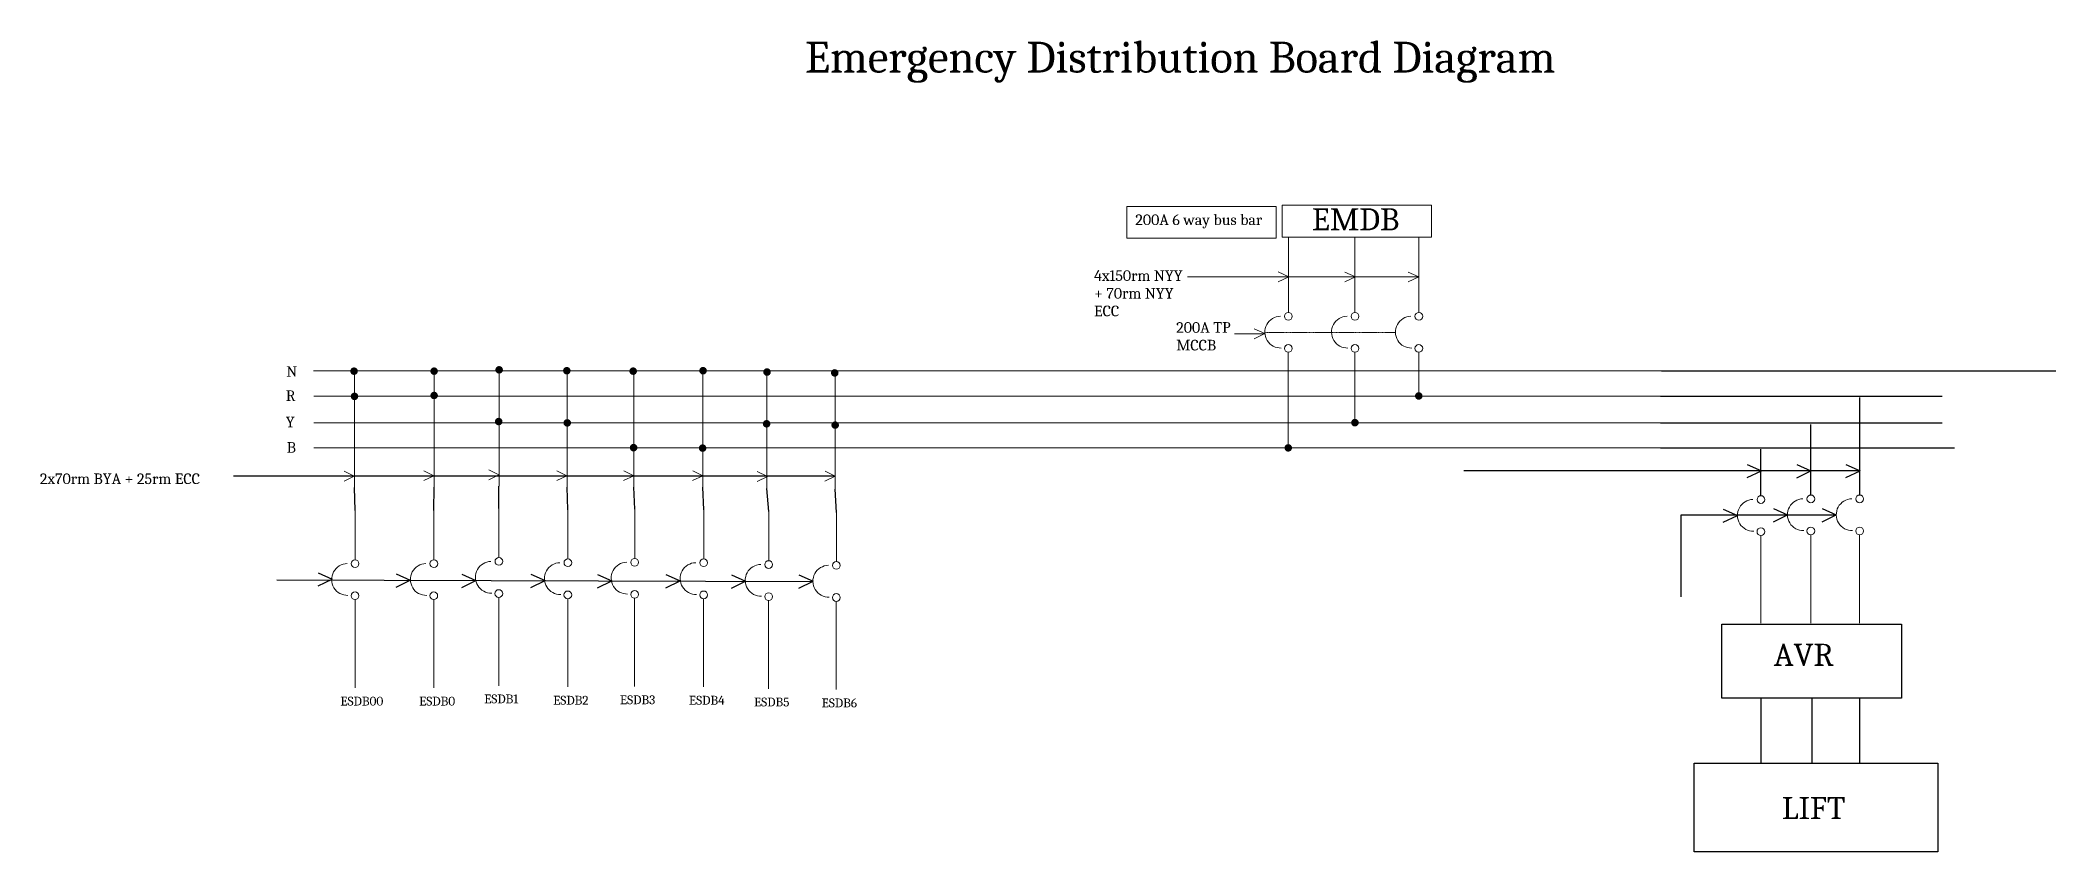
# Model space of a CAD drawing. Header units: inches. Extents: x -9560 to 22259, y -8480 to 5816.
# Drawn here: x 14342 to 21176, y -8379 to -5627 of the extents above; entities that cross this region are included whole.
import ezdxf

# ---------------------------------------------------------------- set-up
doc = ezdxf.new("R2010")
doc.units = ezdxf.units.IN
doc.header["$LTSCALE"] = 2
doc.linetypes.add('DASHED', pattern=[0.75, 0.5, -0.25])
for name, color, linetype, lineweight in [('SBD', 2, 'Continuous', 0), ('switchboard', 2, 'Continuous', 0), ('switchboard_text', 2, 'Continuous', 0)]:
    doc.layers.add(name, color=color, linetype=linetype, lineweight=lineweight)
doc.layers.add('Text', color=1, linetype='Continuous')
doc.styles.get("Standard").update_dxf_attribs({"font": 'Cambria Math.ttf', "height": 10})

msp = doc.modelspace()

# ---------------------------------------------------------------- texts
at = {"layer": 'switchboard_text', "attachment_point": 1}
for s, insert, char_height, width in [('       Emergency Distribution Board Diagram', (16693, -5631.8), 105, 3588.692), ('200A 6 way bus bar', (18055.6, -6217.7), 36, 517.27), ('EMDB', (18654.4, -6196.7), 75, 120.168), ('{\\C7;4x150rm NYY + 70rm NYY ECC}', (17915.5, -6407.2), 36, 324.151), ('{\\C7;200A TP\\PMCCB}', (18194.2, -6583.1), 36, 324.151), ('{\\C7;N}', (15176.4, -6732.5), 36, 324.151), ('{\\C7;R}', (15174.7, -6814.7), 36, 324.151), ('{\\C7;Y}', (15174.7, -6904), 36, 324.151), ('{\\C7;B}', (15177.9, -6989.9), 36, 324.151), ('{\\C7;2x70rm BYA + 25rm ECC}', (14340.9, -7096.3), 36, 598.507), ('AVR', (20220.4, -7674), 75, 120.168), ('ESDB00', (15359.9, -7853.6), 30, 120.168), ('ESDB0', (15626.9, -7853.6), 30, 120.168), ('ESDB1', (15847.4, -7846.1), 30, 120.168), ('ESDB2', (16081.4, -7850.6), 30, 120.168), ('ESDB3', (16307.9, -7849.1), 30, 120.168), ('ESDB4', (16541.9, -7850.6), 30, 120.168), ('ESDB5', (16762.4, -7856.6), 30, 120.168), ('ESDB6', (16991.9, -7859.6), 30, 120.168), ('LIFT', (20248.3, -8193.8), 75, 120.168)]:
    msp.add_mtext(s, dxfattribs=dict(at, insert=insert, char_height=char_height, width=width))

# ---------------------------------------------------------------- hatches: boundary and pattern name
at = {"layer": 'switchboard'}
h = msp.add_hatch(color=7, dxfattribs=at)
edge = h.paths.add_edge_path()
edge.add_arc((15406.2, -6749.4), 12.9, 0, 360)
h = msp.add_hatch(color=7, dxfattribs=at)
edge = h.paths.add_edge_path()
edge.add_arc((15677.7, -6749.4), 12.9, 0, 360)
h = msp.add_hatch(color=7, dxfattribs=at)
edge = h.paths.add_edge_path()
edge.add_arc((15898.2, -6744.9), 12.9, 0, 360)
h = msp.add_hatch(color=7, dxfattribs=at)
edge = h.paths.add_edge_path()
edge.add_arc((16127.7, -6747.9), 12.9, 0, 360)
h = msp.add_hatch(color=7, dxfattribs=at)
edge = h.paths.add_edge_path()
edge.add_arc((16352.7, -6749.4), 12.9, 0, 360)
h = msp.add_hatch(color=7, dxfattribs=at)
edge = h.paths.add_edge_path()
edge.add_arc((16589.7, -6747.9), 12.9, 0, 360)
h = msp.add_hatch(color=7, dxfattribs=at)
edge = h.paths.add_edge_path()
edge.add_arc((16806.7, -6752.4), 12.9, 0, 360)
h = msp.add_hatch(color=7, dxfattribs=at)
edge = h.paths.add_edge_path()
edge.add_arc((17036.2, -6755.4), 12.9, 0, 360)
h = msp.add_hatch(color=7, dxfattribs=at)
edge = h.paths.add_edge_path()
edge.add_arc((15407.7, -6834.9), 12.9, 0, 360)
h = msp.add_hatch(color=7, dxfattribs=at)
edge = h.paths.add_edge_path()
edge.add_arc((15677.7, -6831.9), 12.9, 0, 360)
h = msp.add_hatch(color=7, dxfattribs=at)
edge = h.paths.add_edge_path()
edge.add_arc((19016.6, -6833.5), 12.9, 0, 360)
h = msp.add_hatch(color=7, dxfattribs=at)
edge = h.paths.add_edge_path()
edge.add_arc((15896.7, -6920.4), 12.9, 0, 360)
h = msp.add_hatch(color=7, dxfattribs=at)
edge = h.paths.add_edge_path()
edge.add_arc((16129.2, -6924.9), 12.9, 0, 360)
h = msp.add_hatch(color=7, dxfattribs=at)
edge = h.paths.add_edge_path()
edge.add_arc((16805.2, -6927.9), 12.9, 0, 360)
h = msp.add_hatch(color=7, dxfattribs=at)
edge = h.paths.add_edge_path()
edge.add_arc((17037.7, -6932.4), 12.9, 0, 360)
h = msp.add_hatch(color=7, dxfattribs=at)
edge = h.paths.add_edge_path()
edge.add_arc((18800.3, -6924.1), 12.9, 0, 360)
h = msp.add_hatch(color=7, dxfattribs=at)
edge = h.paths.add_edge_path()
edge.add_arc((16354.2, -7008.9), 12.9, 0, 360)
h = msp.add_hatch(color=7, dxfattribs=at)
edge = h.paths.add_edge_path()
edge.add_arc((16588.2, -7010.4), 12.9, 0, 360)
h = msp.add_hatch(color=7, dxfattribs=at)
edge = h.paths.add_edge_path()
edge.add_arc((18574.1, -7009.6), 12.9, 0, 360)

# ---------------------------------------------------------------- linework, layer by layer
at = {"layer": 'SBD', "color": 7, "lineweight": 25, "ltscale": 10}
msp.add_line((19839.3, -6748.7), (21176.4, -6748.7), dxfattribs=at)
at = {"layer": 'SBD', "color": 1, "lineweight": 25, "ltscale": 10}
msp.add_line((19836.3, -6834.2), (20791.7, -6834.2), dxfattribs=at)
at = {"layer": 'SBD', "lineweight": 25, "ltscale": 10}
for p, q in [((20511.8, -7169.5), (20511.8, -6839.1)), ((20346.2, -7169.5), (20346.2, -6930)), ((20176.9, -7171.8), (20176.9, -7014.2)), ((20512.8, -7087.4), (19169, -7087.4)), ((20130.4, -7065.8), (20178.3, -7087.4)), ((20130.4, -7110.6), (20178.3, -7087.4)), ((20298.5, -7066.3), (20346.3, -7087.9)), ((20298.5, -7111.1), (20346.3, -7087.9)), ((20465.3, -7065.6), (20513.2, -7087.2)), ((20465.3, -7110.4), (20513.2, -7087.2)), ((15409.8, -7222.5), (15407.3, -7144.1)), ((15676.8, -7222.5), (15677.4, -7142.6)), ((15897.3, -7215), (15897.3, -7139.6)), ((16131.3, -7219.5), (16128.9, -7142.6)), ((16128.9, -7142.6), (16128.9, -7142.6)), ((16357.8, -7218), (16355.4, -7142.6)), ((16591.8, -7219.5), (16589.4, -7142.6)), ((16812.3, -7225.5), (16806.4, -7147.1)), ((17041.8, -7228.5), (17037.4, -7150.1)), ((20432.3, -7237.6), (19905.5, -7237.6)), ((19905.5, -7237.6), (19905.5, -7515.1)), ((20049.1, -7217.1), (20097, -7238.7)), ((20049.1, -7261.9), (20097, -7238.7)), ((20219.3, -7215.5), (20267.2, -7237.1)), ((20219.3, -7260.4), (20267.2, -7237.1)), ((20384.6, -7215.5), (20432.5, -7237.1)), ((20384.6, -7260.4), (20432.5, -7237.1)), ((15284.5, -7433.3), (15332.4, -7454.9)), ((15548.6, -7437.2), (15596.4, -7458.8)), ((15771.4, -7438.3), (15819.3, -7459.9)), ((16006.2, -7438.3), (16054.1, -7459.9)), ((16232.3, -7439.4), (16280.1, -7461)), ((16463.9, -7439.3), (16511.8, -7460.9)), ((16685.7, -7440.4), (16733.5, -7462)), ((16914.9, -7440.4), (16962.8, -7462)), ((15144.3, -7457.3), (16962.3, -7463.3)), ((15284.5, -7478.1), (15332.4, -7454.9)), ((15548.6, -7482), (15596.4, -7458.8)), ((15771.4, -7483.1), (15819.3, -7459.9)), ((16006.2, -7483.1), (16054.1, -7459.9)), ((16232.3, -7484.2), (16280.1, -7461)), ((16463.9, -7484.1), (16511.8, -7460.9)), ((16685.7, -7485.2), (16733.5, -7462)), ((16914.9, -7485.2), (16962.8, -7462)), ((20176.7, -7858.3), (20176.7, -8079.5)), ((20349.1, -7858.3), (20349.1, -8079.5)), ((20511.7, -7858.3), (20511.7, -8079.5))]:
    msp.add_line(p, q, dxfattribs=at)
at = {"layer": 'SBD', "color": 2, "lineweight": 25, "ltscale": 10}
msp.add_line((19836.3, -6925.1), (20791.7, -6925.1), dxfattribs=at)
at = {"layer": 'SBD', "color": 5, "lineweight": 25, "ltscale": 10}
msp.add_line((19836.3, -7009.3), (20833.6, -7009.3), dxfattribs=at)
at = {"layer": 'SBD', "lineweight": 25, "ltscale": 10}
for points in [[(20044.3, -7607.6), (20653.9, -7607.6), (20653.9, -7858.3), (20044.3, -7858.3)], [(19950.9, -8079.5), (20776.9, -8079.5), (20776.9, -8379.4), (19950.9, -8379.4)]]:
    msp.add_lwpolyline(points, close=True, dxfattribs=at)
at = {"layer": 'switchboard'}
for p, q in [((18026.9, -6298.6), (18026.9, -6190.5)), ((18026.9, -6190.5), (18532.7, -6190.5)), ((18532.7, -6190.5), (18532.7, -6298.6)), ((18554, -6294.9), (18554, -6186.8)), ((18554, -6186.8), (19059.7, -6186.8)), ((19059.7, -6186.8), (19059.7, -6294.9)), ((18026.9, -6298.6), (18532.7, -6298.6)), ((18554, -6294.9), (19059.7, -6294.9)), ((18574.4, -6550.3), (18574.4, -6294.9)), ((18800.4, -6550.3), (18800.4, -6294.9)), ((19016.9, -6550.2), (19016.9, -6294.8)), ((18574.2, -6685.4), (18574.2, -7009.3)), ((18800.3, -6685.4), (18800.3, -6925.1)), ((19016.8, -6685.3), (19016.8, -6834.2)), ((15407.3, -7144.1), (15407.3, -6748.7)), ((15677.4, -7142.6), (15677.4, -6747.2)), ((15897.9, -7139.6), (15897.9, -6744.2)), ((16128.9, -7142.6), (16128.9, -6747.2)), ((16355.4, -7142.6), (16355.4, -6747.2)), ((16589.4, -7142.6), (16589.4, -6747.2)), ((16806.4, -7147.1), (16806.4, -6751.7)), ((17037.4, -7150.1), (17037.4, -6754.7)), ((15269.9, -6925.1), (19836.3, -6925.1)), ((16153.4, -7009.3), (15269.9, -7009.3)), ((15409.8, -7389.2), (15409.8, -7222.5)), ((15676.8, -7389.2), (15676.8, -7222.5)), ((15897.3, -7381.7), (15897.3, -7215)), ((16131.3, -7386.2), (16131.3, -7219.5)), ((16357.8, -7384.7), (16357.8, -7218)), ((16591.8, -7386.2), (16591.8, -7219.5)), ((16812.3, -7392.2), (16812.3, -7225.5)), ((17041.8, -7395.2), (17041.8, -7228.5)), ((20176.7, -7306.9), (20176.7, -7604)), ((20346.1, -7304.6), (20346.1, -7604)), ((20511.7, -7304.6), (20511.7, -7604)), ((15897.1, -7516.8), (15897.1, -7816.2)), ((15409.6, -7524.3), (15409.6, -7823.7)), ((15676.6, -7524.3), (15676.6, -7823.7)), ((16131.1, -7521.3), (16131.1, -7820.7)), ((16357.6, -7519.8), (16357.6, -7819.2)), ((16591.6, -7521.3), (16591.6, -7820.7)), ((16812.1, -7527.3), (16812.1, -7826.7)), ((17041.6, -7530.3), (17041.6, -7829.7))]:
    msp.add_line(p, q, dxfattribs=at)
at = {"layer": 'switchboard', "color": 7}
for p, q in [((18575.8, -6429.1), (18539.9, -6412.9)), ((18802.3, -6429.4), (18766.4, -6413.2)), ((19016.9, -6429.4), (18981, -6413.2)), ((18801.7, -6429.3), (18232.5, -6429.3)), ((18575.8, -6429.1), (18539.9, -6446.5)), ((18802.3, -6429.4), (18766.4, -6446.8)), ((18802.3, -6429.4), (19016.9, -6429.4)), ((19016.9, -6429.4), (18981, -6446.8)), ((18494.6, -6623), (18391.8, -6623)), ((18494.5, -6621.9), (18458.6, -6605.7)), ((18494.5, -6621.9), (18458.6, -6639.3)), ((15268.7, -6748.7), (19839.3, -6748.7)), ((15406.7, -7105.9), (15372.3, -7122.3)), ((15406.7, -7105.9), (15372.5, -7088.6)), ((15676.8, -7104.4), (15642.3, -7120.8)), ((15676.8, -7104.4), (15642.6, -7087.1)), ((15897.3, -7101.4), (15862.8, -7117.8)), ((15897.3, -7101.4), (15863.1, -7084.1)), ((16128.3, -7104.4), (16093.8, -7120.8)), ((16128.3, -7104.4), (16094.1, -7087.1)), ((16354.8, -7104.4), (16320.3, -7120.8)), ((16354.8, -7104.4), (16320.6, -7087.1)), ((16588.8, -7104.4), (16554.3, -7120.8)), ((16588.8, -7104.4), (16554.6, -7087.1)), ((16807.7, -7106.7), (16773.3, -7123.1)), ((16807.7, -7106.7), (16773.5, -7089.4)), ((17037.5, -7105.7), (17003, -7122.1)), ((17037.5, -7105.7), (17003.2, -7088.4))]:
    msp.add_line(p, q, dxfattribs=at)
at = {"layer": 'switchboard', "linetype": 'DASHED'}
msp.add_line((18494.9, -6618.4), (18937.4, -6618.3), dxfattribs=at)
at = {"layer": 'switchboard', "color": 1}
msp.add_line((15269.9, -6834.2), (19836.3, -6834.2), dxfattribs=at)
at = {"layer": 'switchboard', "color": 5}
msp.add_line((15269.9, -7009.3), (19836.3, -7009.3), dxfattribs=at)
at = {"layer": 'switchboard'}
for centre in [(18574.4, -6563.4), (18800.4, -6563.4), (19016.9, -6563.3), (18574.2, -6672.3), (18800.3, -6672.3), (19016.8, -6672.2), (20176.9, -7184.9), (20346.2, -7182.6), (20511.8, -7182.6), (20176.7, -7293.8), (20346.1, -7291.5), (20511.7, -7291.5), (15409.8, -7402.3), (15676.8, -7402.3), (15897.3, -7394.8), (16131.3, -7399.3), (16357.8, -7397.8), (16591.8, -7399.3), (16812.3, -7405.3), (17041.8, -7408.3), (15409.6, -7511.2), (15676.6, -7511.2), (15897.1, -7503.7), (16131.1, -7508.2), (16357.6, -7506.7), (16591.6, -7508.2), (16812.1, -7514.2), (17041.6, -7517.2)]:
    msp.add_circle(centre, 13.1, dxfattribs=at)
for centre in [(18548.8, -6617.1), (18774.9, -6617.1), (18991.4, -6617), (20151.3, -7238.6), (20320.7, -7236.3), (20486.3, -7236.3), (15384.2, -7456), (15651.2, -7456), (15871.7, -7448.5), (16105.7, -7453), (16332.2, -7451.5), (16566.2, -7453), (16786.7, -7459), (17016.2, -7462)]:
    msp.add_arc(centre, 54, 91.3607, 271.3607, dxfattribs=at)
at = {"layer": 'Text', "color": 7}
msp.add_line((17037.4, -7105.9), (14997.3, -7105.9), dxfattribs=at)

msp.set_redraw_order([(e.dxf.handle, doc.entitydb.next_handle()) for e in msp.query("TEXT MTEXT ATTDEF DIMENSION ARC_DIMENSION")])  # texts and dimensions are drawn at this point

doc.saveas('drawing.dxf')
